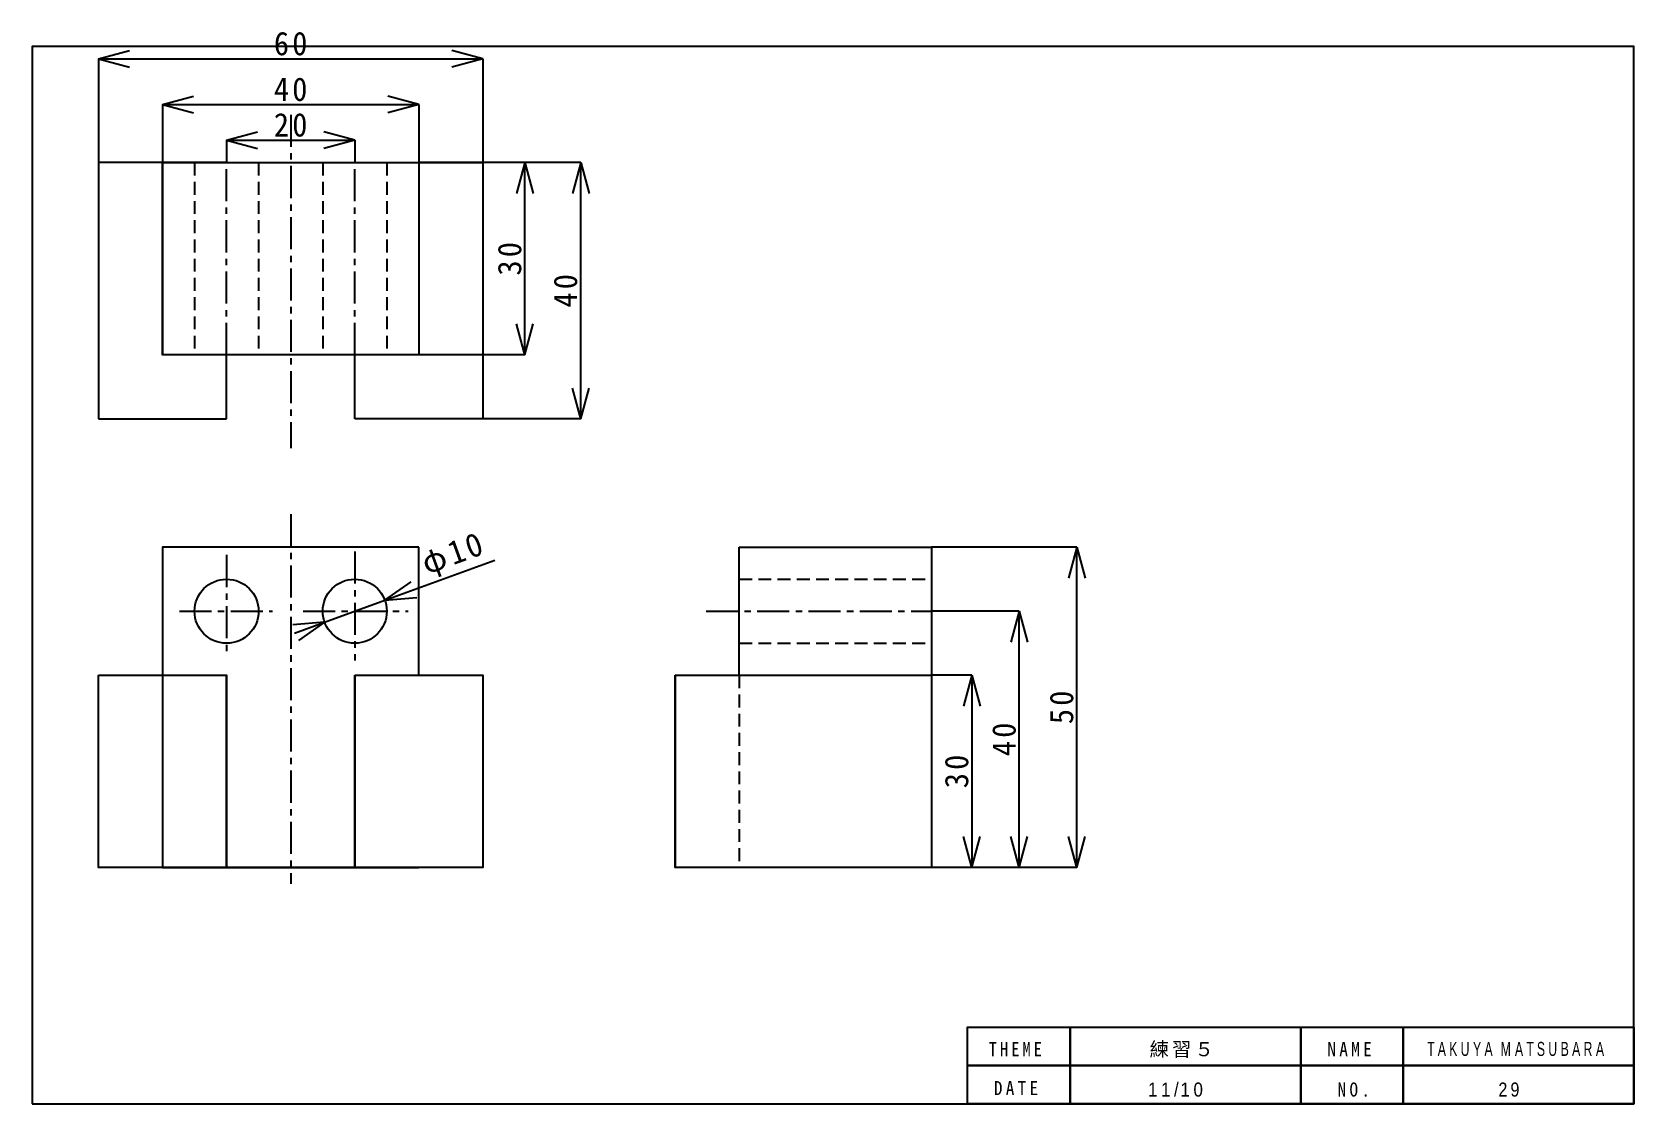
# Model space of a CAD drawing. Units: millimetres on the paper. Extents: x -1924 to 2076, y -2069 to 1931.
# Drawn here: x -129.8 to 120.2, y -77.7 to 89.5 of the extents above; entities that cross this region are included whole.
import ezdxf

# ---------------------------------------------------------------- set-up
doc = ezdxf.new("R2010")
doc.units = ezdxf.units.MM
doc.linetypes.add('CHAIN1', pattern=[8, 5, -1, 1, -1])
doc.linetypes.add('DASHED2', pattern=[3, 2, -1])
for name, color, linetype in [('0-0_外形線', 7, 'Continuous'), ('0-1_中心線', 5, 'CHAIN1'), ('0-2_かくれ線', 1, 'DASHED2'), ('0-3_寸法線', 3, 'Continuous')]:
    doc.layers.add(name, color=color, linetype=linetype)
doc.styles.add('HGPｺﾞｼｯｸM', font='')
doc.styles.add('ＭＳ ゴシック', font='')
doc.styles.get('HGPｺﾞｼｯｸM').set_extended_font_data('HGPｺﾞｼｯｸM')
doc.styles.get('ＭＳ ゴシック').set_extended_font_data('MS Gothic')

msp = doc.modelspace()

# ---------------------------------------------------------------- texts
at = {"layer": '0-0_外形線', "char_height": 2.199, "attachment_point": 7}
for s, insert, style in [('\\T1.38;\\W0.85;THEME', (19.553, -70.286), 'ＭＳ ゴシック'), ('\\T1.17;練習５', (44.656, -70.551), 'HGPｺﾞｼｯｸM'), ('\\T1.38;\\W0.9;NAME', (72.4, -70.286), 'ＭＳ ゴシック'), ('\\T1.4;\\W0.65;TAKUYA\\~MATSUBARA', (87.99, -70.286), 'HGPｺﾞｼｯｸM'), ('\\T1.38;\\W0.9;DATE', (20.346, -76.364), 'ＭＳ ゴシック'), ('\\T1.38;\\W0.9;11/10', (44.391, -76.628), 'HGPｺﾞｼｯｸM'), ('\\T1.38;\\W0.9;NO.', (73.986, -76.628), 'ＭＳ ゴシック'), ('\\T1.36;\\W0.85;29', (99.088, -76.628), 'HGPｺﾞｼｯｸM')]:
    msp.add_mtext(s, dxfattribs=dict(at, insert=insert, style=style))
at = {"layer": '0-3_寸法線', "char_height": 3.666, "attachment_point": 7, "style": 'ＭＳ ゴシック'}
for s, insert in [('\\T1.21;\\W0.95;60', (-92.018, 85.848)), ('\\T1.21;\\W0.95;40', (-92.018, 78.714)), ('\\T1.21;\\W0.95;20', (-92.018, 73.165))]:
    msp.add_mtext(s, dxfattribs=dict(at, insert=insert))
for s, insert, rotation in [('\\T1.21;\\W0.95;30', (-53.347, 51.523), 90), ('\\T1.21;\\W0.95;40', (-44.627, 46.523), 90), ('\\T1.15;φ10', (-67.818, 3.893), 20), ('\\T1.21;\\W0.95;50', (32.794, -18.477), 90), ('\\T1.21;\\W0.95;40', (23.81, -23.477), 90), ('\\T1.21;\\W0.95;30', (16.411, -28.477), 90)]:
    msp.add_mtext(s, dxfattribs=dict(at, insert=insert, rotation=rotation))

# ---------------------------------------------------------------- linework, layer by layer
at = {"layer": '0-0_外形線'}
for p, q in [((-99.393, 69.148), (-119.393, 69.148)), ((-119.393, 69.148), (-119.393, 29.148)), ((-109.393, 69.148), (-109.393, 39.148)), ((-109.393, 39.107), (-109.393, 69.148)), ((-99.393, 29.148), (-99.393, 39.148)), ((-79.393, 29.148), (-79.393, 39.148)), ((-119.393, 29.148), (-99.393, 29.148)), ((-69.393, -10.852), (-69.393, 9.148)), ((-19.393, -10.852), (-19.393, 9.148)), ((-119.393, -10.852), (-99.393, -10.852)), ((-29.393, -10.852), (-29.393, -40.852)), ((-109.393, -40.852), (-69.393, -40.852)), ((10.607, -40.852), (-19.393, -40.852))]:
    msp.add_line(p, q, dxfattribs=at)
for points in [[(-129.756, -77.744), (120.244, -77.744), (120.244, 87.256), (-129.756, 87.256)], [(-119.393, -10.852), (-99.393, -10.852), (-99.393, -40.852), (-119.393, -40.852)], [(-79.393, -10.852), (-59.393, -10.852), (-59.393, -40.852), (-79.393, -40.852)], [(-29.393, -10.852), (10.607, -10.852), (10.607, -40.852), (-29.393, -40.852)], [(32.244, -71.744), (16.244, -71.744), (16.244, -65.744), (32.244, -65.744)], [(68.244, -71.744), (32.244, -71.744), (32.244, -65.744), (68.244, -65.744)], [(84.244, -71.744), (68.244, -71.744), (68.244, -65.744), (84.244, -65.744)], [(120.244, -71.744), (84.244, -71.744), (84.244, -65.744), (120.244, -65.744)], [(32.244, -77.744), (16.244, -77.744), (16.244, -71.744), (32.244, -71.744)], [(68.244, -77.744), (32.244, -77.744), (32.244, -71.744), (68.244, -71.744)], [(84.244, -77.744), (68.244, -77.744), (68.244, -71.744), (84.244, -71.744)], [(120.244, -77.744), (84.244, -77.744), (84.244, -71.744), (120.244, -71.744)]]:
    msp.add_lwpolyline(points, close=True, dxfattribs=at)
for points in [[(-109.393, 69.148), (-69.393, 69.148), (-69.393, 39.148), (-109.393, 39.148)], [(-79.393, 69.148), (-59.393, 69.148), (-59.393, 29.148), (-79.393, 29.148)], [(-69.393, 9.148), (-109.393, 9.148), (-109.393, -40.852)], [(-19.393, 9.148), (10.607, 9.148), (10.607, -40.852)], [(-79.393, -10.852), (-79.393, -40.852), (-99.393, -40.852), (-99.393, -10.852)]]:
    msp.add_lwpolyline(points, dxfattribs=at)
for centre, radius in [((75.571, -69.23), 2000), ((-99.393, -0.852), 5), ((-79.393, -0.852), 5)]:
    msp.add_circle(centre, radius, dxfattribs=at)
at = {"layer": '0-1_中心線'}
for p, q in [((-89.393, 76.628), (-89.393, 24.574)), ((-99.393, 39.148), (-99.393, 69.148)), ((-79.393, 39.148), (-79.393, 69.148)), ((-89.393, 14.269), (-89.393, -43.372)), ((-99.393, 7.927), (-99.393, -7.399)), ((-79.393, 8.456), (-79.393, -8.544)), ((-106.751, -0.852), (-92.218, -0.852)), ((-87.462, -0.852), (-71.079, -0.852)), ((-24.574, -0.852), (10.607, -0.852)), ((-99.393, -10.852), (-99.393, -12.073))]:
    msp.add_line(p, q, dxfattribs=at)
at = {"layer": '0-2_かくれ線'}
for p, q in [((-104.393, 69.148), (-104.393, 39.148)), ((-94.393, 69.148), (-94.393, 39.148)), ((-84.393, 69.148), (-84.393, 39.148)), ((-74.393, 69.148), (-74.393, 39.148)), ((-19.393, 4.148), (10.607, 4.148)), ((-19.393, -5.852), (10.607, -5.852)), ((-19.393, -10.852), (-19.393, -40.852))]:
    msp.add_line(p, q, dxfattribs=at)
at = {"layer": '0-3_寸法線'}
for p, q in [((-119.393, 85.348), (-114.564, 86.642)), ((-119.393, 85.348), (-59.393, 85.348)), ((-119.393, 85.348), (-114.564, 84.054)), ((-119.393, 85.348), (-119.393, 69.148)), ((-59.393, 85.348), (-64.223, 86.642)), ((-59.393, 85.348), (-64.223, 84.054)), ((-59.393, 85.348), (-59.393, 69.148)), ((-109.393, 78.214), (-104.564, 79.508)), ((-109.393, 78.214), (-69.393, 78.214)), ((-109.393, 78.214), (-104.564, 76.919)), ((-109.393, 78.214), (-109.393, 69.148)), ((-69.393, 78.214), (-74.223, 79.508)), ((-69.393, 78.214), (-74.223, 76.919)), ((-69.393, 78.214), (-69.393, 69.148)), ((-99.393, 72.665), (-94.564, 73.959)), ((-99.393, 72.665), (-79.393, 72.665)), ((-99.393, 72.665), (-94.564, 71.37)), ((-99.393, 72.665), (-99.393, 69.148)), ((-79.393, 72.665), (-84.223, 73.959)), ((-79.393, 72.665), (-84.223, 71.37)), ((-79.393, 72.665), (-79.393, 69.148)), ((-52.847, 69.148), (-69.393, 69.148)), ((-44.127, 69.148), (-59.393, 69.148)), ((-52.847, 69.148), (-54.141, 64.318)), ((-52.847, 39.148), (-52.847, 69.148)), ((-52.847, 69.148), (-51.553, 64.318)), ((-44.127, 69.148), (-45.421, 64.318)), ((-44.127, 29.148), (-44.127, 69.148)), ((-44.127, 69.148), (-42.833, 64.318)), ((-52.847, 39.148), (-54.141, 43.977)), ((-52.847, 39.148), (-51.553, 43.977)), ((-52.847, 39.148), (-69.393, 39.148)), ((-44.127, 29.148), (-45.421, 33.977)), ((-44.127, 29.148), (-42.833, 33.977)), ((-44.127, 29.148), (-59.393, 29.148)), ((33.294, 9.148), (10.607, 9.148)), ((33.294, 9.148), (31.999, 4.318)), ((33.294, -40.852), (33.294, 9.148)), ((33.294, 9.148), (34.588, 4.318)), ((-74.695, 0.858), (-70.599, 3.726)), ((-74.695, 0.858), (-69.714, 1.294)), ((24.31, -0.852), (10.607, -0.852)), ((24.31, -0.852), (23.016, -5.682)), ((24.31, -40.852), (24.31, -0.852)), ((24.31, -0.852), (25.604, -5.682)), ((-84.092, -2.562), (-89.073, -2.998)), ((16.911, -10.852), (10.607, -10.852)), ((16.911, -10.852), (15.617, -15.682)), ((16.911, -10.852), (16.911, -40.852)), ((16.911, -10.852), (18.205, -15.682)), ((16.911, -40.852), (15.617, -36.023)), ((16.911, -40.852), (18.205, -36.023)), ((24.31, -40.852), (23.016, -36.023)), ((24.31, -40.852), (25.604, -36.023)), ((33.294, -40.852), (31.999, -36.023)), ((33.294, -40.852), (34.588, -36.023)), ((16.911, -40.852), (10.607, -40.852)), ((24.31, -40.852), (10.607, -40.852)), ((33.294, -40.852), (10.607, -40.852))]:
    msp.add_line(p, q, dxfattribs=at)
for points in [[(-84.092, -2.562), (-74.695, 0.858), (-57.545, 7.1)], [(-88.79, -4.273), (-84.092, -2.562), (-88.187, -5.43)]]:
    msp.add_lwpolyline(points, dxfattribs=at)

msp.set_redraw_order([(e.dxf.handle, doc.entitydb.next_handle()) for e in msp.query("TEXT MTEXT ATTDEF DIMENSION ARC_DIMENSION")])  # texts and dimensions are drawn at this point

doc.saveas('drawing.dxf')
